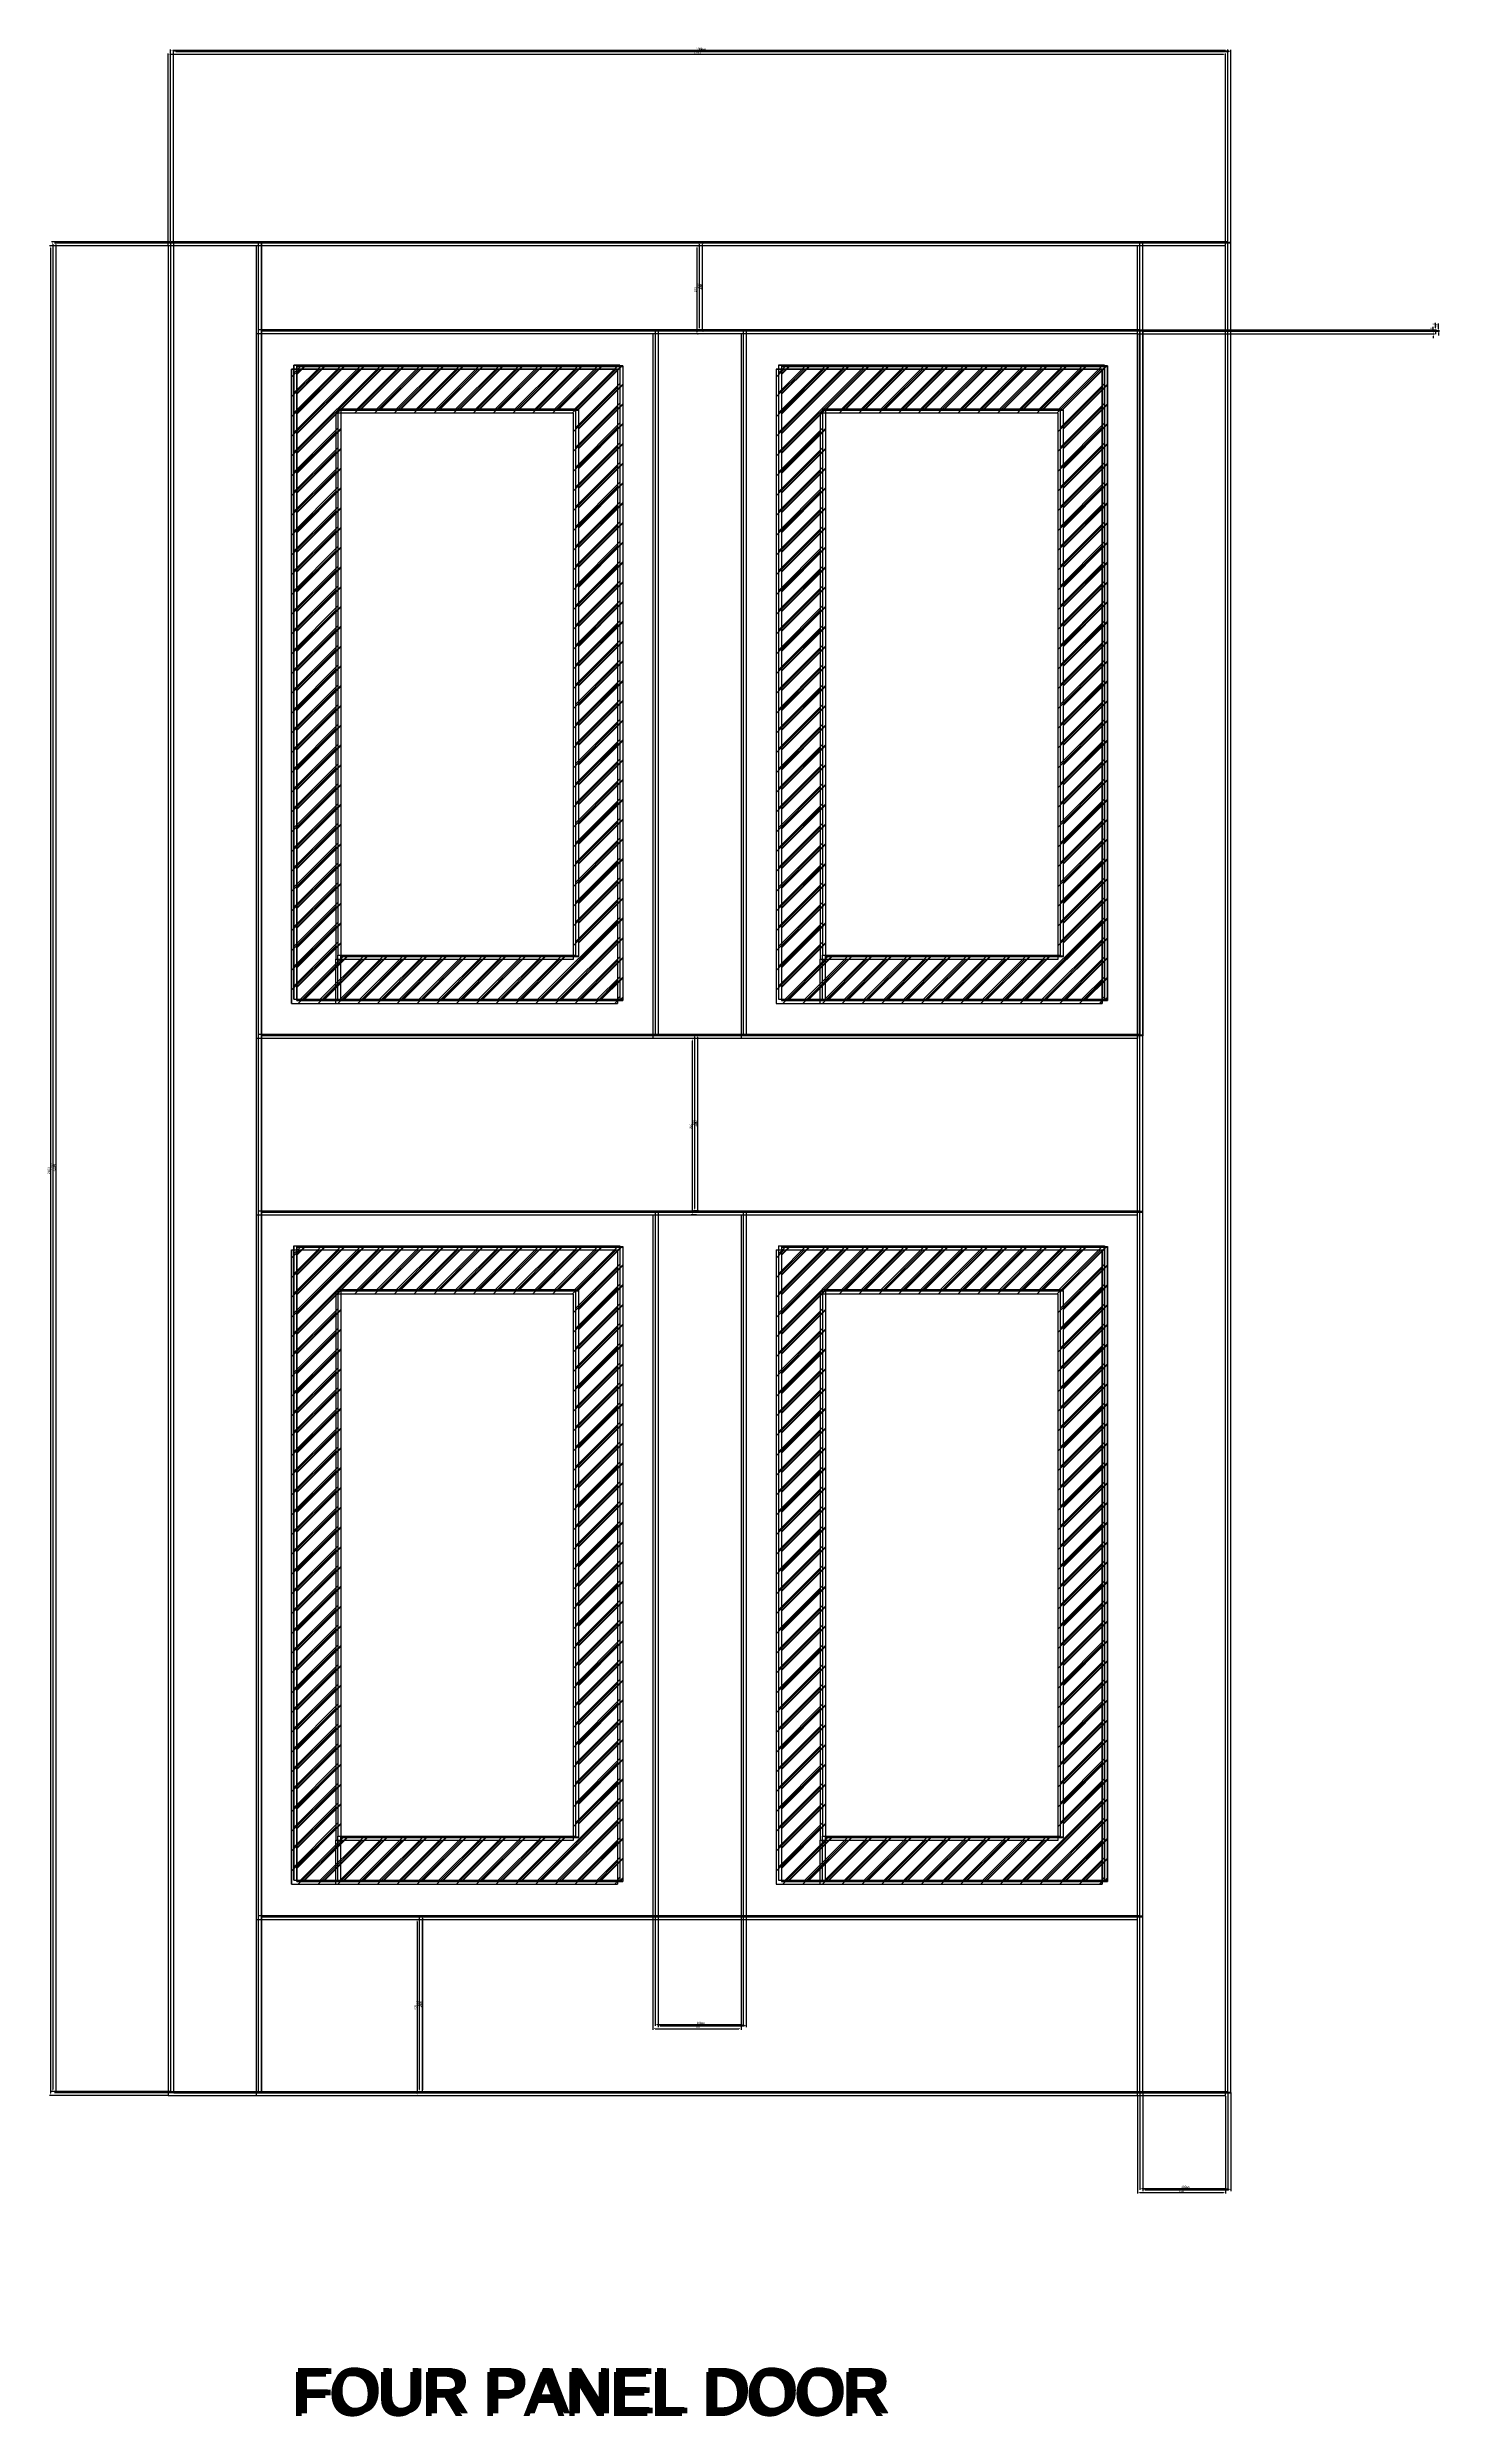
# Model space of a CAD drawing. Header units: metres. Extents: x 0 to 2377, y 0 to 2754.
# Drawn here: x 797 to 2377, y 64 to 2754 of the extents above; entities that cross this region are included whole.
import ezdxf

# ---------------------------------------------------------------- set-up
doc = ezdxf.new("R2010")
doc.units = ezdxf.units.M
doc.styles.get("Standard").update_dxf_attribs({"font": 'arial.ttf'})
doc.dimstyles.new('ISO-25', dxfattribs={"dimtxt": 2.5, "dimasz": 2.5, "dimexe": 1.25, "dimexo": 0.625, "dimtad": 1, "dimtxsty": 'Standard', "dimcen": 2.5, "dimadec": 0, "dimazin": 0, "dimtfac": 1, "dimtmove": 0, "dimatfit": 3, "dimfxl": 1, "dimarcsym": 0})

# ---------------------------------------------------------------- blocks, each defined once
blk = doc.blocks.new('*D21')
at = {"color": 0, "lineweight": -2, "transparency": 16777216}
for p, q in [((934.1, 2529.5), (934.1, 2747.3)), ((2131.6, 2746), (936.6, 2746)), ((2134.1, 2529.5), (2134.1, 2747.3))]:
    blk.add_line(p, q, dxfattribs=at)
at = {"color": 0, "transparency": 16777216}
for points in [[(936.6, 2746.4), (936.6, 2745.6), (934.1, 2746)], [(2131.6, 2746.4), (2131.6, 2745.6), (2134.1, 2746)]]:
    blk.add_solid(points, dxfattribs=at)
at = {"layer": 'Defpoints', "color": 0, "transparency": 16777216}
for p in [(934.1, 2746), (934.1, 2528.9), (2134.1, 2528.9)]:
    blk.add_point(p, dxfattribs=at)
at = {"color": 0, "transparency": 16777216, "insert": (1534.1, 2747.9), "char_height": 2.5, "attachment_point": 5}
blk.add_mtext('1200', dxfattribs=at)
blk = doc.blocks.new('*D22')
at = {"color": 0, "lineweight": -2, "transparency": 16777216}
for p, q in [((933.5, 2528.9), (799.1, 2528.9)), ((800.4, 2526.4), (800.4, 431.4)), ((933.5, 428.9), (799.1, 428.9))]:
    blk.add_line(p, q, dxfattribs=at)
at = {"color": 0, "transparency": 16777216}
for points in [[(800, 2526.4), (800.8, 2526.4), (800.4, 2528.9)], [(800, 431.4), (800.8, 431.4), (800.4, 428.9)]]:
    blk.add_solid(points, dxfattribs=at)
at = {"layer": 'Defpoints', "color": 0, "transparency": 16777216}
for p in [(934.1, 2528.9), (800.4, 428.9), (934.1, 428.9)]:
    blk.add_point(p, dxfattribs=at)
at = {"color": 0, "transparency": 16777216, "insert": (798.5, 1478.9), "char_height": 2.5, "attachment_point": 5, "rotation": 90}
blk.add_mtext('2100', dxfattribs=at)
blk = doc.blocks.new('*D23')
at = {"color": 0, "lineweight": -2, "transparency": 16777216}
for p, q in [((2034.1, 428.2), (2034.1, 317.5)), ((2134.1, 428.2), (2134.1, 317.5)), ((2036.6, 318.7), (2131.6, 318.7))]:
    blk.add_line(p, q, dxfattribs=at)
at = {"color": 0, "transparency": 16777216}
for points in [[(2036.6, 319.1), (2036.6, 318.3), (2034.1, 318.7)], [(2131.6, 319.1), (2131.6, 318.3), (2134.1, 318.7)]]:
    blk.add_solid(points, dxfattribs=at)
at = {"layer": 'Defpoints', "color": 0, "transparency": 16777216}
for p in [(2034.1, 428.9), (2134.1, 428.9), (2134.1, 318.7)]:
    blk.add_point(p, dxfattribs=at)
at = {"color": 0, "transparency": 16777216, "insert": (2084.1, 320.6), "char_height": 2.5, "attachment_point": 5}
blk.add_mtext('100', dxfattribs=at)
blk = doc.blocks.new('*D24')
at = {"color": 0, "lineweight": -2, "transparency": 16777216}
for p, q in [((2034.7, 2428.9), (2371, 2428.9)), ((2034.7, 2428.9), (2371, 2428.9)), ((2369.7, 2431.4), (2369.7, 2436.7)), ((2369.7, 2426.4), (2369.7, 2423.9))]:
    blk.add_line(p, q, dxfattribs=at)
at = {"color": 0, "transparency": 16777216}
for points in [[(2369.3, 2431.4), (2370.1, 2431.4), (2369.7, 2428.9)], [(2369.3, 2426.4), (2370.1, 2426.4), (2369.7, 2428.9)]]:
    blk.add_solid(points, dxfattribs=at)
at = {"layer": 'Defpoints', "color": 0, "transparency": 16777216}
for p in [(2034.1, 2428.9), (2034.1, 2428.9), (2369.7, 2428.9)]:
    blk.add_point(p, dxfattribs=at)
at = {"color": 0, "transparency": 16777216, "insert": (2367.8, 2435.3), "char_height": 2.5, "attachment_point": 5, "rotation": 90}
blk.add_mtext('0', dxfattribs=at)
blk = doc.blocks.new('*D25')
at = {"color": 0, "lineweight": -2, "transparency": 16777216}
for p, q in [((1533.5, 1628.9), (1527.5, 1628.9)), ((1528.8, 1626.4), (1528.8, 1431.4)), ((1533.5, 1428.9), (1527.5, 1428.9))]:
    blk.add_line(p, q, dxfattribs=at)
at = {"color": 0, "transparency": 16777216}
for points in [[(1528.4, 1626.4), (1529.2, 1626.4), (1528.8, 1628.9)], [(1528.4, 1431.4), (1529.2, 1431.4), (1528.8, 1428.9)]]:
    blk.add_solid(points, dxfattribs=at)
at = {"layer": 'Defpoints', "color": 0, "transparency": 16777216}
for p in [(1534.1, 1628.9), (1528.8, 1428.9), (1534.1, 1428.9)]:
    blk.add_point(p, dxfattribs=at)
at = {"color": 0, "transparency": 16777216, "insert": (1526.9, 1528.9), "char_height": 2.5, "attachment_point": 5, "rotation": 90}
blk.add_mtext('200', dxfattribs=at)
blk = doc.blocks.new('*D26')
at = {"color": 0, "lineweight": -2, "transparency": 16777216}
for p, q in [((1534.7, 2528.9), (1535.3, 2528.9)), ((1534.1, 2526.4), (1534.1, 2431.4)), ((1534.7, 2428.9), (1535.3, 2428.9))]:
    blk.add_line(p, q, dxfattribs=at)
at = {"color": 0, "transparency": 16777216}
for points in [[(1533.7, 2526.4), (1534.5, 2526.4), (1534.1, 2528.9)], [(1533.7, 2431.4), (1534.5, 2431.4), (1534.1, 2428.9)]]:
    blk.add_solid(points, dxfattribs=at)
at = {"layer": 'Defpoints', "color": 0, "transparency": 16777216}
for p in [(1534.1, 2528.9), (1534.1, 2428.9), (1534.1, 2428.9)]:
    blk.add_point(p, dxfattribs=at)
at = {"color": 0, "transparency": 16777216, "insert": (1532.2, 2478.9), "char_height": 2.5, "attachment_point": 5, "rotation": 90}
blk.add_mtext('100', dxfattribs=at)
blk = doc.blocks.new('*D27')
at = {"color": 0, "lineweight": -2, "transparency": 16777216}
for p, q in [((1034.7, 628.9), (1217.6, 628.9)), ((1216.4, 626.4), (1216.4, 431.4)), ((1034.7, 428.9), (1217.6, 428.9))]:
    blk.add_line(p, q, dxfattribs=at)
at = {"color": 0, "transparency": 16777216}
for points in [[(1216, 626.4), (1216.8, 626.4), (1216.4, 628.9)], [(1216, 431.4), (1216.8, 431.4), (1216.4, 428.9)]]:
    blk.add_solid(points, dxfattribs=at)
at = {"layer": 'Defpoints', "color": 0, "transparency": 16777216}
for p in [(1034.1, 628.9), (1034.1, 428.9), (1216.4, 428.9)]:
    blk.add_point(p, dxfattribs=at)
at = {"color": 0, "transparency": 16777216, "insert": (1214.5, 528.9), "char_height": 2.5, "attachment_point": 5, "rotation": 90}
blk.add_mtext('200', dxfattribs=at)
blk = doc.blocks.new('*D28')
at = {"color": 0, "lineweight": -2, "transparency": 16777216}
for p, q in [((1484.1, 628.2), (1484.1, 503.6)), ((1584.1, 628.2), (1584.1, 503.6)), ((1486.6, 504.8), (1581.6, 504.8))]:
    blk.add_line(p, q, dxfattribs=at)
at = {"color": 0, "transparency": 16777216}
for points in [[(1486.6, 505.2), (1486.6, 504.4), (1484.1, 504.8)], [(1581.6, 505.2), (1581.6, 504.4), (1584.1, 504.8)]]:
    blk.add_solid(points, dxfattribs=at)
at = {"layer": 'Defpoints', "color": 0, "transparency": 16777216}
for p in [(1484.1, 628.9), (1584.1, 628.9), (1584.1, 504.8)]:
    blk.add_point(p, dxfattribs=at)
at = {"color": 0, "transparency": 16777216, "insert": (1534.1, 506.7), "char_height": 2.5, "attachment_point": 5}
blk.add_mtext('100', dxfattribs=at)
blk = doc.blocks.new('*D32')
at = {"color": 0, "lineweight": -2, "transparency": 16777216}
for p, q in [((940.1, 2533.4), (940.1, 2751.2)), ((2137.6, 2750), (942.6, 2750)), ((2140.1, 2533.4), (2140.1, 2751.2))]:
    blk.add_line(p, q, dxfattribs=at)
at = {"color": 0, "transparency": 16777216}
for points in [[(942.6, 2750.4), (942.6, 2749.5), (940.1, 2750)], [(2137.6, 2750.4), (2137.6, 2749.5), (2140.1, 2750)]]:
    blk.add_solid(points, dxfattribs=at)
at = {"layer": 'Defpoints', "color": 0, "transparency": 16777216}
for p in [(940.1, 2750), (940.1, 2532.8), (2140.1, 2532.8)]:
    blk.add_point(p, dxfattribs=at)
at = {"color": 0, "transparency": 16777216, "insert": (1540.1, 2751.9), "char_height": 2.5, "attachment_point": 5}
blk.add_mtext('1200', dxfattribs=at)
blk = doc.blocks.new('*D33')
at = {"color": 0, "lineweight": -2, "transparency": 16777216}
for p, q in [((939.4, 2532.8), (805.1, 2532.8)), ((806.4, 2530.3), (806.4, 435.3)), ((939.4, 432.8), (805.1, 432.8))]:
    blk.add_line(p, q, dxfattribs=at)
at = {"color": 0, "transparency": 16777216}
for points in [[(806, 2530.3), (806.8, 2530.3), (806.4, 2532.8)], [(806, 435.3), (806.8, 435.3), (806.4, 432.8)]]:
    blk.add_solid(points, dxfattribs=at)
at = {"layer": 'Defpoints', "color": 0, "transparency": 16777216}
for p in [(940.1, 2532.8), (806.4, 432.8), (940.1, 432.8)]:
    blk.add_point(p, dxfattribs=at)
at = {"color": 0, "transparency": 16777216, "insert": (804.5, 1482.8), "char_height": 2.5, "attachment_point": 5, "rotation": 90}
blk.add_mtext('2100', dxfattribs=at)
blk = doc.blocks.new('*D34')
at = {"color": 0, "lineweight": -2, "transparency": 16777216}
for p, q in [((2040.1, 432.2), (2040.1, 321.4)), ((2140.1, 432.2), (2140.1, 321.4)), ((2042.6, 322.6), (2137.6, 322.6))]:
    blk.add_line(p, q, dxfattribs=at)
at = {"color": 0, "transparency": 16777216}
for points in [[(2042.6, 323.1), (2042.6, 322.2), (2040.1, 322.6)], [(2137.6, 323.1), (2137.6, 322.2), (2140.1, 322.6)]]:
    blk.add_solid(points, dxfattribs=at)
at = {"layer": 'Defpoints', "color": 0, "transparency": 16777216}
for p in [(2040.1, 432.8), (2140.1, 432.8), (2140.1, 322.6)]:
    blk.add_point(p, dxfattribs=at)
at = {"color": 0, "transparency": 16777216, "insert": (2090.1, 324.5), "char_height": 2.5, "attachment_point": 5}
blk.add_mtext('100', dxfattribs=at)
blk = doc.blocks.new('*D35')
at = {"color": 0, "lineweight": -2, "transparency": 16777216}
for p, q in [((2040.7, 2432.8), (2377, 2432.8)), ((2040.7, 2432.8), (2377, 2432.8)), ((2375.7, 2435.3), (2375.7, 2440.7)), ((2375.7, 2430.3), (2375.7, 2427.8))]:
    blk.add_line(p, q, dxfattribs=at)
at = {"color": 0, "transparency": 16777216}
for points in [[(2375.3, 2435.3), (2376.1, 2435.3), (2375.7, 2432.8)], [(2375.3, 2430.3), (2376.1, 2430.3), (2375.7, 2432.8)]]:
    blk.add_solid(points, dxfattribs=at)
at = {"layer": 'Defpoints', "color": 0, "transparency": 16777216}
for p in [(2040.1, 2432.8), (2040.1, 2432.8), (2375.7, 2432.8)]:
    blk.add_point(p, dxfattribs=at)
at = {"color": 0, "transparency": 16777216, "insert": (2373.8, 2439.2), "char_height": 2.5, "attachment_point": 5, "rotation": 90}
blk.add_mtext('0', dxfattribs=at)
blk = doc.blocks.new('*D36')
at = {"color": 0, "lineweight": -2, "transparency": 16777216}
for p, q in [((1539.4, 1632.8), (1533.5, 1632.8)), ((1534.8, 1630.3), (1534.8, 1435.3)), ((1539.4, 1432.8), (1533.5, 1432.8))]:
    blk.add_line(p, q, dxfattribs=at)
at = {"color": 0, "transparency": 16777216}
for points in [[(1534.3, 1630.3), (1535.2, 1630.3), (1534.8, 1632.8)], [(1534.3, 1435.3), (1535.2, 1435.3), (1534.8, 1432.8)]]:
    blk.add_solid(points, dxfattribs=at)
at = {"layer": 'Defpoints', "color": 0, "transparency": 16777216}
for p in [(1540.1, 1632.8), (1534.8, 1432.8), (1540.1, 1432.8)]:
    blk.add_point(p, dxfattribs=at)
at = {"color": 0, "transparency": 16777216, "insert": (1532.9, 1532.8), "char_height": 2.5, "attachment_point": 5, "rotation": 90}
blk.add_mtext('200', dxfattribs=at)
blk = doc.blocks.new('*D37')
at = {"color": 0, "lineweight": -2, "transparency": 16777216}
for p, q in [((1540.1, 2530.3), (1540.1, 2435.3)), ((1540.7, 2532.8), (1541.3, 2532.8)), ((1540.7, 2432.8), (1541.3, 2432.8))]:
    blk.add_line(p, q, dxfattribs=at)
at = {"color": 0, "transparency": 16777216}
for points in [[(1539.7, 2530.3), (1540.5, 2530.3), (1540.1, 2532.8)], [(1539.7, 2435.3), (1540.5, 2435.3), (1540.1, 2432.8)]]:
    blk.add_solid(points, dxfattribs=at)
at = {"layer": 'Defpoints', "color": 0, "transparency": 16777216}
for p in [(1540.1, 2532.8), (1540.1, 2432.8), (1540.1, 2432.8)]:
    blk.add_point(p, dxfattribs=at)
at = {"color": 0, "transparency": 16777216, "insert": (1538.2, 2482.8), "char_height": 2.5, "attachment_point": 5, "rotation": 90}
blk.add_mtext('100', dxfattribs=at)
blk = doc.blocks.new('*D38')
at = {"color": 0, "lineweight": -2, "transparency": 16777216}
for p, q in [((1040.7, 632.8), (1223.6, 632.8)), ((1222.4, 630.3), (1222.4, 435.3)), ((1040.7, 432.8), (1223.6, 432.8))]:
    blk.add_line(p, q, dxfattribs=at)
at = {"color": 0, "transparency": 16777216}
for points in [[(1222, 630.3), (1222.8, 630.3), (1222.4, 632.8)], [(1222, 435.3), (1222.8, 435.3), (1222.4, 432.8)]]:
    blk.add_solid(points, dxfattribs=at)
at = {"layer": 'Defpoints', "color": 0, "transparency": 16777216}
for p in [(1040.1, 632.8), (1040.1, 432.8), (1222.4, 432.8)]:
    blk.add_point(p, dxfattribs=at)
at = {"color": 0, "transparency": 16777216, "insert": (1220.5, 532.8), "char_height": 2.5, "attachment_point": 5, "rotation": 90}
blk.add_mtext('200', dxfattribs=at)
blk = doc.blocks.new('*D39')
at = {"color": 0, "lineweight": -2, "transparency": 16777216}
for p, q in [((1490.1, 632.2), (1490.1, 507.5)), ((1590.1, 632.2), (1590.1, 507.5)), ((1492.6, 508.7), (1587.6, 508.7))]:
    blk.add_line(p, q, dxfattribs=at)
at = {"color": 0, "transparency": 16777216}
for points in [[(1492.6, 509.2), (1492.6, 508.3), (1490.1, 508.7)], [(1587.6, 509.2), (1587.6, 508.3), (1590.1, 508.7)]]:
    blk.add_solid(points, dxfattribs=at)
at = {"layer": 'Defpoints', "color": 0, "transparency": 16777216}
for p in [(1490.1, 632.8), (1590.1, 632.8), (1590.1, 508.7)]:
    blk.add_point(p, dxfattribs=at)
at = {"color": 0, "transparency": 16777216, "insert": (1540.1, 510.6), "char_height": 2.5, "attachment_point": 5}
blk.add_mtext('100', dxfattribs=at)
blk = doc.blocks.new('*D43')
at = {"color": 0, "lineweight": -2, "transparency": 16777216}
for p, q in [((940, 2532.5), (940, 2750.3)), ((2137.5, 2749.1), (942.5, 2749.1)), ((2140, 2532.5), (2140, 2750.3))]:
    blk.add_line(p, q, dxfattribs=at)
at = {"color": 0, "transparency": 16777216}
for points in [[(942.5, 2749.5), (942.5, 2748.7), (940, 2749.1)], [(2137.5, 2749.5), (2137.5, 2748.7), (2140, 2749.1)]]:
    blk.add_solid(points, dxfattribs=at)
at = {"layer": 'Defpoints', "color": 0, "transparency": 16777216}
for p in [(940, 2749.1), (940, 2531.9), (2140, 2531.9)]:
    blk.add_point(p, dxfattribs=at)
at = {"color": 0, "transparency": 16777216, "insert": (1540, 2751), "char_height": 2.5, "attachment_point": 5}
blk.add_mtext('1200', dxfattribs=at)
blk = doc.blocks.new('*D44')
at = {"color": 0, "lineweight": -2, "transparency": 16777216}
for p, q in [((939.4, 2531.9), (805.1, 2531.9)), ((806.3, 2529.4), (806.3, 434.4)), ((939.4, 431.9), (805.1, 431.9))]:
    blk.add_line(p, q, dxfattribs=at)
at = {"color": 0, "transparency": 16777216}
for points in [[(805.9, 2529.4), (806.8, 2529.4), (806.3, 2531.9)], [(805.9, 434.4), (806.8, 434.4), (806.3, 431.9)]]:
    blk.add_solid(points, dxfattribs=at)
at = {"layer": 'Defpoints', "color": 0, "transparency": 16777216}
for p in [(940, 2531.9), (806.3, 431.9), (940, 431.9)]:
    blk.add_point(p, dxfattribs=at)
at = {"color": 0, "transparency": 16777216, "insert": (804.4, 1481.9), "char_height": 2.5, "attachment_point": 5, "rotation": 90}
blk.add_mtext('2100', dxfattribs=at)
blk = doc.blocks.new('*D45')
at = {"color": 0, "lineweight": -2, "transparency": 16777216}
for p, q in [((2040, 431.3), (2040, 320.5)), ((2140, 431.3), (2140, 320.5)), ((2042.5, 321.8), (2137.5, 321.8))]:
    blk.add_line(p, q, dxfattribs=at)
at = {"color": 0, "transparency": 16777216}
for points in [[(2042.5, 322.2), (2042.5, 321.4), (2040, 321.8)], [(2137.5, 322.2), (2137.5, 321.4), (2140, 321.8)]]:
    blk.add_solid(points, dxfattribs=at)
at = {"layer": 'Defpoints', "color": 0, "transparency": 16777216}
for p in [(2040, 431.9), (2140, 431.9), (2140, 321.8)]:
    blk.add_point(p, dxfattribs=at)
at = {"color": 0, "transparency": 16777216, "insert": (2090, 323.7), "char_height": 2.5, "attachment_point": 5}
blk.add_mtext('100', dxfattribs=at)
blk = doc.blocks.new('*D46')
at = {"color": 0, "lineweight": -2, "transparency": 16777216}
for p, q in [((2040.7, 2431.9), (2376.9, 2431.9)), ((2040.7, 2431.9), (2376.9, 2431.9)), ((2375.7, 2434.4), (2375.7, 2439.8)), ((2375.7, 2429.4), (2375.7, 2426.9))]:
    blk.add_line(p, q, dxfattribs=at)
at = {"color": 0, "transparency": 16777216}
for points in [[(2375.3, 2434.4), (2376.1, 2434.4), (2375.7, 2431.9)], [(2375.3, 2429.4), (2376.1, 2429.4), (2375.7, 2431.9)]]:
    blk.add_solid(points, dxfattribs=at)
at = {"layer": 'Defpoints', "color": 0, "transparency": 16777216}
for p in [(2040, 2431.9), (2040, 2431.9), (2375.7, 2431.9)]:
    blk.add_point(p, dxfattribs=at)
at = {"color": 0, "transparency": 16777216, "insert": (2373.8, 2438.4), "char_height": 2.5, "attachment_point": 5, "rotation": 90}
blk.add_mtext('0', dxfattribs=at)
blk = doc.blocks.new('*D47')
at = {"color": 0, "lineweight": -2, "transparency": 16777216}
for p, q in [((1539.4, 1631.9), (1533.5, 1631.9)), ((1534.7, 1629.4), (1534.7, 1434.4)), ((1539.4, 1431.9), (1533.5, 1431.9))]:
    blk.add_line(p, q, dxfattribs=at)
at = {"color": 0, "transparency": 16777216}
for points in [[(1534.3, 1629.4), (1535.1, 1629.4), (1534.7, 1631.9)], [(1534.3, 1434.4), (1535.1, 1434.4), (1534.7, 1431.9)]]:
    blk.add_solid(points, dxfattribs=at)
at = {"layer": 'Defpoints', "color": 0, "transparency": 16777216}
for p in [(1540, 1631.9), (1534.7, 1431.9), (1540, 1431.9)]:
    blk.add_point(p, dxfattribs=at)
at = {"color": 0, "transparency": 16777216, "insert": (1532.8, 1531.9), "char_height": 2.5, "attachment_point": 5, "rotation": 90}
blk.add_mtext('200', dxfattribs=at)
blk = doc.blocks.new('*D48')
at = {"color": 0, "lineweight": -2, "transparency": 16777216}
for p, q in [((1540, 2529.4), (1540, 2434.4)), ((1540.7, 2531.9), (1541.3, 2531.9)), ((1540.7, 2431.9), (1541.3, 2431.9))]:
    blk.add_line(p, q, dxfattribs=at)
at = {"color": 0, "transparency": 16777216}
for points in [[(1539.6, 2529.4), (1540.5, 2529.4), (1540, 2531.9)], [(1539.6, 2434.4), (1540.5, 2434.4), (1540, 2431.9)]]:
    blk.add_solid(points, dxfattribs=at)
at = {"layer": 'Defpoints', "color": 0, "transparency": 16777216}
for p in [(1540, 2531.9), (1540, 2431.9), (1540, 2431.9)]:
    blk.add_point(p, dxfattribs=at)
at = {"color": 0, "transparency": 16777216, "insert": (1538.1, 2481.9), "char_height": 2.5, "attachment_point": 5, "rotation": 90}
blk.add_mtext('100', dxfattribs=at)
blk = doc.blocks.new('*D49')
at = {"color": 0, "lineweight": -2, "transparency": 16777216}
for p, q in [((1040.7, 631.9), (1223.6, 631.9)), ((1222.3, 629.4), (1222.3, 434.4)), ((1040.7, 431.9), (1223.6, 431.9))]:
    blk.add_line(p, q, dxfattribs=at)
at = {"color": 0, "transparency": 16777216}
for points in [[(1221.9, 629.4), (1222.8, 629.4), (1222.3, 631.9)], [(1221.9, 434.4), (1222.8, 434.4), (1222.3, 431.9)]]:
    blk.add_solid(points, dxfattribs=at)
at = {"layer": 'Defpoints', "color": 0, "transparency": 16777216}
for p in [(1040, 631.9), (1040, 431.9), (1222.3, 431.9)]:
    blk.add_point(p, dxfattribs=at)
at = {"color": 0, "transparency": 16777216, "insert": (1220.4, 531.9), "char_height": 2.5, "attachment_point": 5, "rotation": 90}
blk.add_mtext('200', dxfattribs=at)
blk = doc.blocks.new('*D50')
at = {"color": 0, "lineweight": -2, "transparency": 16777216}
for p, q in [((1490, 631.3), (1490, 506.6)), ((1590, 631.3), (1590, 506.6)), ((1492.5, 507.9), (1587.5, 507.9))]:
    blk.add_line(p, q, dxfattribs=at)
at = {"color": 0, "transparency": 16777216}
for points in [[(1492.5, 508.3), (1492.5, 507.5), (1490, 507.9)], [(1587.5, 508.3), (1587.5, 507.5), (1590, 507.9)]]:
    blk.add_solid(points, dxfattribs=at)
at = {"layer": 'Defpoints', "color": 0, "transparency": 16777216}
for p in [(1490, 631.9), (1590, 631.9), (1590, 507.9)]:
    blk.add_point(p, dxfattribs=at)
at = {"color": 0, "transparency": 16777216, "insert": (1540, 509.8), "char_height": 2.5, "attachment_point": 5}
blk.add_mtext('100', dxfattribs=at)
blk = doc.blocks.new('*D51')
at = {"color": 0, "lineweight": -2, "transparency": 16777216}
for p, q in [((936.6, 2534.1), (936.6, 2751.9)), ((2134.1, 2750.6), (939.1, 2750.6)), ((2136.6, 2534.1), (2136.6, 2751.9))]:
    blk.add_line(p, q, dxfattribs=at)
at = {"color": 0, "transparency": 16777216}
for points in [[(939.1, 2751), (939.1, 2750.2), (936.6, 2750.6)], [(2134.1, 2751), (2134.1, 2750.2), (2136.6, 2750.6)]]:
    blk.add_solid(points, dxfattribs=at)
at = {"layer": 'Defpoints', "color": 0, "transparency": 16777216}
for p in [(936.6, 2750.6), (936.6, 2533.4), (2136.6, 2533.4)]:
    blk.add_point(p, dxfattribs=at)
at = {"color": 0, "transparency": 16777216, "insert": (1536.6, 2752.5), "char_height": 2.5, "attachment_point": 5}
blk.add_mtext('1200', dxfattribs=at)
blk = doc.blocks.new('*D52')
at = {"color": 0, "lineweight": -2, "transparency": 16777216}
for p, q in [((935.9, 2533.4), (801.6, 2533.4)), ((802.9, 2530.9), (802.9, 435.9)), ((935.9, 433.4), (801.6, 433.4))]:
    blk.add_line(p, q, dxfattribs=at)
at = {"color": 0, "transparency": 16777216}
for points in [[(802.5, 2530.9), (803.3, 2530.9), (802.9, 2533.4)], [(802.5, 435.9), (803.3, 435.9), (802.9, 433.4)]]:
    blk.add_solid(points, dxfattribs=at)
at = {"layer": 'Defpoints', "color": 0, "transparency": 16777216}
for p in [(936.6, 2533.4), (802.9, 433.4), (936.6, 433.4)]:
    blk.add_point(p, dxfattribs=at)
at = {"color": 0, "transparency": 16777216, "insert": (801, 1483.4), "char_height": 2.5, "attachment_point": 5, "rotation": 90}
blk.add_mtext('2100', dxfattribs=at)
blk = doc.blocks.new('*D53')
at = {"color": 0, "lineweight": -2, "transparency": 16777216}
for p, q in [((2036.6, 432.8), (2036.6, 322)), ((2136.6, 432.8), (2136.6, 322)), ((2039.1, 323.3), (2134.1, 323.3))]:
    blk.add_line(p, q, dxfattribs=at)
at = {"color": 0, "transparency": 16777216}
for points in [[(2039.1, 323.7), (2039.1, 322.9), (2036.6, 323.3)], [(2134.1, 323.7), (2134.1, 322.9), (2136.6, 323.3)]]:
    blk.add_solid(points, dxfattribs=at)
at = {"layer": 'Defpoints', "color": 0, "transparency": 16777216}
for p in [(2036.6, 433.4), (2136.6, 433.4), (2136.6, 323.3)]:
    blk.add_point(p, dxfattribs=at)
at = {"color": 0, "transparency": 16777216, "insert": (2086.6, 325.2), "char_height": 2.5, "attachment_point": 5}
blk.add_mtext('100', dxfattribs=at)
blk = doc.blocks.new('*D54')
at = {"color": 0, "lineweight": -2, "transparency": 16777216}
for p, q in [((2037.2, 2433.4), (2373.5, 2433.4)), ((2037.2, 2433.4), (2373.5, 2433.4)), ((2372.2, 2435.9), (2372.2, 2441.3)), ((2372.2, 2430.9), (2372.2, 2428.4))]:
    blk.add_line(p, q, dxfattribs=at)
at = {"color": 0, "transparency": 16777216}
for points in [[(2371.8, 2435.9), (2372.6, 2435.9), (2372.2, 2433.4)], [(2371.8, 2430.9), (2372.6, 2430.9), (2372.2, 2433.4)]]:
    blk.add_solid(points, dxfattribs=at)
at = {"layer": 'Defpoints', "color": 0, "transparency": 16777216}
for p in [(2036.6, 2433.4), (2036.6, 2433.4), (2372.2, 2433.4)]:
    blk.add_point(p, dxfattribs=at)
at = {"color": 0, "transparency": 16777216, "insert": (2370.3, 2439.9), "char_height": 2.5, "attachment_point": 5, "rotation": 90}
blk.add_mtext('0', dxfattribs=at)
blk = doc.blocks.new('*D55')
at = {"color": 0, "lineweight": -2, "transparency": 16777216}
for p, q in [((1535.9, 1633.4), (1530, 1633.4)), ((1531.3, 1630.9), (1531.3, 1435.9)), ((1535.9, 1433.4), (1530, 1433.4))]:
    blk.add_line(p, q, dxfattribs=at)
at = {"color": 0, "transparency": 16777216}
for points in [[(1530.8, 1630.9), (1531.7, 1630.9), (1531.3, 1633.4)], [(1530.8, 1435.9), (1531.7, 1435.9), (1531.3, 1433.4)]]:
    blk.add_solid(points, dxfattribs=at)
at = {"layer": 'Defpoints', "color": 0, "transparency": 16777216}
for p in [(1536.6, 1633.4), (1531.3, 1433.4), (1536.6, 1433.4)]:
    blk.add_point(p, dxfattribs=at)
at = {"color": 0, "transparency": 16777216, "insert": (1529.4, 1533.4), "char_height": 2.5, "attachment_point": 5, "rotation": 90}
blk.add_mtext('200', dxfattribs=at)
blk = doc.blocks.new('*D56')
at = {"color": 0, "lineweight": -2, "transparency": 16777216}
for p, q in [((1536.6, 2530.9), (1536.6, 2435.9)), ((1537.2, 2533.4), (1537.8, 2533.4)), ((1537.2, 2433.4), (1537.8, 2433.4))]:
    blk.add_line(p, q, dxfattribs=at)
at = {"color": 0, "transparency": 16777216}
for points in [[(1536.1, 2530.9), (1537, 2530.9), (1536.6, 2533.4)], [(1536.1, 2435.9), (1537, 2435.9), (1536.6, 2433.4)]]:
    blk.add_solid(points, dxfattribs=at)
at = {"layer": 'Defpoints', "color": 0, "transparency": 16777216}
for p in [(1536.6, 2533.4), (1536.6, 2433.4), (1536.6, 2433.4)]:
    blk.add_point(p, dxfattribs=at)
at = {"color": 0, "transparency": 16777216, "insert": (1534.7, 2483.4), "char_height": 2.5, "attachment_point": 5, "rotation": 90}
blk.add_mtext('100', dxfattribs=at)
blk = doc.blocks.new('*D57')
at = {"color": 0, "lineweight": -2, "transparency": 16777216}
for p, q in [((1037.2, 633.4), (1220.1, 633.4)), ((1218.9, 630.9), (1218.9, 435.9)), ((1037.2, 433.4), (1220.1, 433.4))]:
    blk.add_line(p, q, dxfattribs=at)
at = {"color": 0, "transparency": 16777216}
for points in [[(1218.5, 630.9), (1219.3, 630.9), (1218.9, 633.4)], [(1218.5, 435.9), (1219.3, 435.9), (1218.9, 433.4)]]:
    blk.add_solid(points, dxfattribs=at)
at = {"layer": 'Defpoints', "color": 0, "transparency": 16777216}
for p in [(1036.6, 633.4), (1036.6, 433.4), (1218.9, 433.4)]:
    blk.add_point(p, dxfattribs=at)
at = {"color": 0, "transparency": 16777216, "insert": (1217, 533.4), "char_height": 2.5, "attachment_point": 5, "rotation": 90}
blk.add_mtext('200', dxfattribs=at)
blk = doc.blocks.new('*D58')
at = {"color": 0, "lineweight": -2, "transparency": 16777216}
for p, q in [((1486.6, 632.8), (1486.6, 508.1)), ((1586.6, 632.8), (1586.6, 508.1)), ((1489.1, 509.4), (1584.1, 509.4))]:
    blk.add_line(p, q, dxfattribs=at)
at = {"color": 0, "transparency": 16777216}
for points in [[(1489.1, 509.8), (1489.1, 509), (1486.6, 509.4)], [(1584.1, 509.8), (1584.1, 509), (1586.6, 509.4)]]:
    blk.add_solid(points, dxfattribs=at)
at = {"layer": 'Defpoints', "color": 0, "transparency": 16777216}
for p in [(1486.6, 633.4), (1586.6, 633.4), (1586.6, 509.4)]:
    blk.add_point(p, dxfattribs=at)
at = {"color": 0, "transparency": 16777216, "insert": (1536.6, 511.3), "char_height": 2.5, "attachment_point": 5}
blk.add_mtext('100', dxfattribs=at)

msp = doc.modelspace()

# ---------------------------------------------------------------- hatches: boundary and pattern name
h = msp.add_hatch()
h.set_pattern_fill('ANSI31', color=256, scale=5)
h.set_pattern_definition([(45, (-101.341, 351.161), (-11.22532, 11.22532), [])])
h.paths.add_polyline_path([(1444.088, 2388.856), (1074.088, 2388.856), (1074.088, 1668.856), (1124.088, 1668.856), (1124.088, 1718.856), (1124.088, 2338.856), (1394.088, 2338.856), (1394.088, 1718.856), (1124.088, 1718.856), (1124.088, 1668.856), (1444.088, 1668.856)])
h = msp.add_hatch()
h.set_pattern_fill('ANSI31', color=256, scale=5)
h.set_pattern_definition([(45, (-98.863, 355.734), (-11.22532, 11.22532), [])])
h.paths.add_polyline_path([(1446.566, 2393.428), (1076.566, 2393.428), (1076.566, 1673.428), (1126.566, 1673.428), (1126.566, 1723.428), (1126.566, 2343.428), (1396.566, 2343.428), (1396.566, 1723.428), (1126.566, 1723.428), (1126.566, 1673.428), (1446.566, 1673.428)])
h = msp.add_hatch()
h.set_pattern_fill('ANSI31', color=256, scale=5)
h.set_pattern_definition([(45, (-95.393, 354.221), (-11.22532, 11.22532), [])])
h.paths.add_polyline_path([(1450.036, 2391.915), (1080.036, 2391.915), (1080.036, 1671.915), (1130.036, 1671.915), (1130.036, 1721.915), (1130.036, 2341.915), (1400.036, 2341.915), (1400.036, 1721.915), (1130.036, 1721.915), (1130.036, 1671.915), (1450.036, 1671.915)])
h = msp.add_hatch()
h.set_pattern_fill('ANSI31', color=256, scale=5)
h.set_pattern_definition([(45, (-95.36, 355.086), (-11.22532, 11.22532), [])])
h.paths.add_polyline_path([(1450.068, 2392.781), (1080.068, 2392.781), (1080.068, 1672.781), (1130.068, 1672.781), (1130.068, 1722.781), (1130.068, 2342.781), (1400.068, 2342.781), (1400.068, 1722.781), (1130.068, 1722.781), (1130.068, 1672.781), (1450.068, 1672.781)])
h = msp.add_hatch()
h.set_pattern_fill('ANSI31', color=256, scale=5)
h.set_pattern_definition([(45, (448.659, 351.161), (-11.22532, 11.22532), [])])
h.paths.add_polyline_path([(1994.088, 2388.856), (1624.088, 2388.856), (1624.088, 1668.856), (1674.088, 1668.856), (1674.088, 1718.856), (1674.088, 2338.856), (1944.088, 2338.856), (1944.088, 1718.856), (1674.088, 1718.856), (1674.088, 1668.856), (1994.088, 1668.856)])
h = msp.add_hatch()
h.set_pattern_fill('ANSI31', color=256, scale=5)
h.set_pattern_definition([(45, (451.137, 355.734), (-11.22532, 11.22532), [])])
h.paths.add_polyline_path([(1996.566, 2393.428), (1626.566, 2393.428), (1626.566, 1673.428), (1676.566, 1673.428), (1676.566, 1723.428), (1676.566, 2343.428), (1946.566, 2343.428), (1946.566, 1723.428), (1676.566, 1723.428), (1676.566, 1673.428), (1996.566, 1673.428)])
h = msp.add_hatch()
h.set_pattern_fill('ANSI31', color=256, scale=5)
h.set_pattern_definition([(45, (454.607, 354.221), (-11.22532, 11.22532), [])])
h.paths.add_polyline_path([(2000.036, 2391.915), (1630.036, 2391.915), (1630.036, 1671.915), (1680.036, 1671.915), (1680.036, 1721.915), (1680.036, 2341.915), (1950.036, 2341.915), (1950.036, 1721.915), (1680.036, 1721.915), (1680.036, 1671.915), (2000.036, 1671.915)])
h = msp.add_hatch()
h.set_pattern_fill('ANSI31', color=256, scale=5)
h.set_pattern_definition([(45, (454.64, 355.086), (-11.22532, 11.22532), [])])
h.paths.add_polyline_path([(2000.068, 2392.781), (1630.068, 2392.781), (1630.068, 1672.781), (1680.068, 1672.781), (1680.068, 1722.781), (1680.068, 2342.781), (1950.068, 2342.781), (1950.068, 1722.781), (1680.068, 1722.781), (1680.068, 1672.781), (2000.068, 1672.781)])
h = msp.add_hatch()
h.set_pattern_fill('ANSI31', color=256, scale=5)
h.set_pattern_definition([(45, (-101.341, -648.839), (-11.22532, 11.22532), [])])
h.paths.add_polyline_path([(1444.088, 1388.856), (1074.088, 1388.856), (1074.088, 668.856), (1124.088, 668.856), (1124.088, 718.856), (1124.088, 1338.856), (1394.088, 1338.856), (1394.088, 718.856), (1124.088, 718.856), (1124.088, 668.856), (1444.088, 668.856)])
h = msp.add_hatch()
h.set_pattern_fill('ANSI31', color=256, scale=5)
h.set_pattern_definition([(45, (-98.863, -644.266), (-11.22532, 11.22532), [])])
h.paths.add_polyline_path([(1446.566, 1393.428), (1076.566, 1393.428), (1076.566, 673.428), (1126.566, 673.428), (1126.566, 723.428), (1126.566, 1343.428), (1396.566, 1343.428), (1396.566, 723.428), (1126.566, 723.428), (1126.566, 673.428), (1446.566, 673.428)])
h = msp.add_hatch()
h.set_pattern_fill('ANSI31', color=256, scale=5)
h.set_pattern_definition([(45, (-95.393, -645.779), (-11.22532, 11.22532), [])])
h.paths.add_polyline_path([(1450.036, 1391.915), (1080.036, 1391.915), (1080.036, 671.915), (1130.036, 671.915), (1130.036, 721.915), (1130.036, 1341.915), (1400.036, 1341.915), (1400.036, 721.915), (1130.036, 721.915), (1130.036, 671.915), (1450.036, 671.915)])
h = msp.add_hatch()
h.set_pattern_fill('ANSI31', color=256, scale=5)
h.set_pattern_definition([(45, (-95.36, -644.914), (-11.22532, 11.22532), [])])
h.paths.add_polyline_path([(1450.068, 1392.781), (1080.068, 1392.781), (1080.068, 672.781), (1130.068, 672.781), (1130.068, 722.781), (1130.068, 1342.781), (1400.068, 1342.781), (1400.068, 722.781), (1130.068, 722.781), (1130.068, 672.781), (1450.068, 672.781)])
h = msp.add_hatch()
h.set_pattern_fill('ANSI31', color=256, scale=5)
h.set_pattern_definition([(45, (448.659, -648.839), (-11.22532, 11.22532), [])])
h.paths.add_polyline_path([(1994.088, 1388.856), (1624.088, 1388.856), (1624.088, 668.856), (1674.088, 668.856), (1674.088, 718.856), (1674.088, 1338.856), (1944.088, 1338.856), (1944.088, 718.856), (1674.088, 718.856), (1674.088, 668.856), (1994.088, 668.856)])
h = msp.add_hatch()
h.set_pattern_fill('ANSI31', color=256, scale=5)
h.set_pattern_definition([(45, (451.137, -644.266), (-11.22532, 11.22532), [])])
h.paths.add_polyline_path([(1996.566, 1393.428), (1626.566, 1393.428), (1626.566, 673.428), (1676.566, 673.428), (1676.566, 723.428), (1676.566, 1343.428), (1946.566, 1343.428), (1946.566, 723.428), (1676.566, 723.428), (1676.566, 673.428), (1996.566, 673.428)])
h = msp.add_hatch()
h.set_pattern_fill('ANSI31', color=256, scale=5)
h.set_pattern_definition([(45, (454.607, -645.779), (-11.22532, 11.22532), [])])
h.paths.add_polyline_path([(2000.036, 1391.915), (1630.036, 1391.915), (1630.036, 671.915), (1680.036, 671.915), (1680.036, 721.915), (1680.036, 1341.915), (1950.036, 1341.915), (1950.036, 721.915), (1680.036, 721.915), (1680.036, 671.915), (2000.036, 671.915)])
h = msp.add_hatch()
h.set_pattern_fill('ANSI31', color=256, scale=5)
h.set_pattern_definition([(45, (454.64, -644.914), (-11.22532, 11.22532), [])])
h.paths.add_polyline_path([(2000.068, 1392.781), (1630.068, 1392.781), (1630.068, 672.781), (1680.068, 672.781), (1680.068, 722.781), (1680.068, 1342.781), (1950.068, 1342.781), (1950.068, 722.781), (1680.068, 722.781), (1680.068, 672.781), (2000.068, 672.781)])

# ---------------------------------------------------------------- linework, layer by layer
for p, q in [((934.088, 2528.856), (934.088, 428.856)), ((2134.088, 2528.856), (934.088, 2528.856)), ((936.566, 2533.428), (936.566, 433.428)), ((2136.566, 2533.428), (936.566, 2533.428)), ((940.036, 2531.915), (940.036, 431.915)), ((2140.036, 2531.915), (940.036, 2531.915)), ((940.068, 2532.781), (940.068, 432.781)), ((2140.068, 2532.781), (940.068, 2532.781)), ((1034.088, 2428.856), (1034.088, 2528.856)), ((1036.566, 2433.428), (1036.566, 2533.428)), ((1040.036, 2431.915), (1040.036, 2531.915)), ((1040.068, 2432.781), (1040.068, 2532.781)), ((2034.088, 428.856), (2034.088, 2528.856)), ((2036.566, 433.428), (2036.566, 2533.428)), ((2040.036, 431.915), (2040.036, 2531.915)), ((2040.068, 432.781), (2040.068, 2532.781)), ((2134.088, 428.856), (2134.088, 2528.856)), ((2136.566, 433.428), (2136.566, 2533.428)), ((2140.036, 431.915), (2140.036, 2531.915)), ((2140.068, 432.781), (2140.068, 2532.781)), ((2034.088, 2428.856), (1034.088, 2428.856)), ((1034.088, 428.856), (1034.088, 2428.856)), ((2036.566, 2433.428), (1036.566, 2433.428)), ((1036.566, 433.428), (1036.566, 2433.428)), ((2040.036, 2431.915), (1040.036, 2431.915)), ((1040.036, 431.915), (1040.036, 2431.915)), ((2040.068, 2432.781), (1040.068, 2432.781)), ((1040.068, 432.781), (1040.068, 2432.781)), ((1484.088, 2428.856), (1484.088, 1628.856)), ((1486.566, 2433.428), (1486.566, 1633.428)), ((1490.036, 2431.915), (1490.036, 1631.915)), ((1490.068, 2432.781), (1490.068, 1632.781)), ((2034.088, 2428.856), (1584.088, 2428.856)), ((1584.088, 2428.856), (1584.088, 1628.856)), ((2036.566, 2433.428), (1586.566, 2433.428)), ((1586.566, 2433.428), (1586.566, 1633.428)), ((2040.036, 2431.915), (1590.036, 2431.915)), ((1590.036, 2431.915), (1590.036, 1631.915)), ((2040.068, 2432.781), (1590.068, 2432.781)), ((1590.068, 2432.781), (1590.068, 1632.781)), ((2034.088, 2428.856), (2034.088, 1628.856)), ((2036.566, 2433.428), (2036.566, 1633.428)), ((2040.036, 2431.915), (2040.036, 1631.915)), ((2040.068, 2432.781), (2040.068, 1632.781)), ((1444.088, 2388.856), (1074.088, 2388.856)), ((1074.088, 1668.856), (1074.088, 2388.856)), ((1074.088, 2388.856), (1074.088, 1668.856)), ((1074.088, 2388.856), (1444.088, 2388.856)), ((1446.566, 2393.428), (1076.566, 2393.428)), ((1076.566, 1673.428), (1076.566, 2393.428)), ((1076.566, 2393.428), (1076.566, 1673.428)), ((1076.566, 2393.428), (1446.566, 2393.428)), ((1450.036, 2391.915), (1080.036, 2391.915)), ((1080.036, 1671.915), (1080.036, 2391.915)), ((1080.036, 2391.915), (1080.036, 1671.915)), ((1080.036, 2391.915), (1450.036, 2391.915)), ((1450.068, 2392.781), (1080.068, 2392.781)), ((1080.068, 1672.781), (1080.068, 2392.781)), ((1080.068, 2392.781), (1080.068, 1672.781)), ((1080.068, 2392.781), (1450.068, 2392.781)), ((1444.088, 2388.856), (1444.088, 1668.856)), ((1446.566, 2393.428), (1446.566, 1673.428)), ((1450.036, 2391.915), (1450.036, 1671.915)), ((1450.068, 2392.781), (1450.068, 1672.781)), ((1994.088, 2388.856), (1624.088, 2388.856)), ((1624.088, 2388.856), (1624.088, 1668.856)), ((1624.088, 2388.856), (1994.088, 2388.856)), ((1996.566, 2393.428), (1626.566, 2393.428)), ((1626.566, 2393.428), (1626.566, 1673.428)), ((1626.566, 2393.428), (1996.566, 2393.428)), ((2000.036, 2391.915), (1630.036, 2391.915)), ((1630.036, 2391.915), (1630.036, 1671.915)), ((1630.036, 2391.915), (2000.036, 2391.915)), ((2000.068, 2392.781), (1630.068, 2392.781)), ((1630.068, 2392.781), (1630.068, 1672.781)), ((1630.068, 2392.781), (2000.068, 2392.781)), ((1994.088, 1668.856), (1994.088, 2388.856)), ((1994.088, 2388.856), (1994.088, 1668.856)), ((1996.566, 1673.428), (1996.566, 2393.428)), ((1996.566, 2393.428), (1996.566, 1673.428)), ((2000.036, 1671.915), (2000.036, 2391.915)), ((2000.036, 2391.915), (2000.036, 1671.915)), ((2000.068, 1672.781), (2000.068, 2392.781)), ((2000.068, 2392.781), (2000.068, 1672.781)), ((1396.566, 2343.428), (1126.566, 2343.428)), ((1126.566, 2343.428), (1126.566, 1723.428)), ((1400.036, 2341.915), (1130.036, 2341.915)), ((1130.036, 2341.915), (1130.036, 1721.915)), ((1400.068, 2342.781), (1130.068, 2342.781)), ((1130.068, 2342.781), (1130.068, 1722.781)), ((1396.566, 1723.428), (1396.566, 2343.428)), ((1400.036, 1721.915), (1400.036, 2341.915)), ((1400.068, 1722.781), (1400.068, 2342.781)), ((1946.566, 2343.428), (1676.566, 2343.428)), ((1676.566, 2343.428), (1676.566, 1723.428)), ((1950.036, 2341.915), (1680.036, 2341.915)), ((1680.036, 2341.915), (1680.036, 1721.915)), ((1950.068, 2342.781), (1680.068, 2342.781)), ((1680.068, 2342.781), (1680.068, 1722.781)), ((1946.566, 1723.428), (1946.566, 2343.428)), ((1950.036, 1721.915), (1950.036, 2341.915)), ((1950.068, 1722.781), (1950.068, 2342.781)), ((1394.088, 2338.856), (1124.088, 2338.856)), ((1124.088, 2338.856), (1124.088, 1718.856)), ((1394.088, 1718.856), (1394.088, 2338.856)), ((1944.088, 2338.856), (1674.088, 2338.856)), ((1674.088, 2338.856), (1674.088, 1718.856)), ((1944.088, 1718.856), (1944.088, 2338.856)), ((1126.566, 1673.428), (1126.566, 1723.428)), ((1126.566, 1723.428), (1396.566, 1723.428)), ((1130.036, 1671.915), (1130.036, 1721.915)), ((1130.036, 1721.915), (1400.036, 1721.915)), ((1130.068, 1672.781), (1130.068, 1722.781)), ((1130.068, 1722.781), (1400.068, 1722.781)), ((1676.566, 1673.428), (1676.566, 1723.428)), ((1676.566, 1723.428), (1946.566, 1723.428)), ((1680.036, 1671.915), (1680.036, 1721.915)), ((1680.036, 1721.915), (1950.036, 1721.915)), ((1680.068, 1672.781), (1680.068, 1722.781)), ((1680.068, 1722.781), (1950.068, 1722.781)), ((1124.088, 1668.856), (1124.088, 1718.856)), ((1124.088, 1718.856), (1394.088, 1718.856)), ((1674.088, 1668.856), (1674.088, 1718.856)), ((1674.088, 1718.856), (1944.088, 1718.856)), ((1074.088, 1668.856), (1444.088, 1668.856)), ((1074.088, 1668.856), (1124.088, 1668.856)), ((1076.566, 1673.428), (1446.566, 1673.428)), ((1076.566, 1673.428), (1126.566, 1673.428)), ((1080.036, 1671.915), (1450.036, 1671.915)), ((1080.036, 1671.915), (1130.036, 1671.915)), ((1080.068, 1672.781), (1450.068, 1672.781)), ((1080.068, 1672.781), (1130.068, 1672.781)), ((1624.088, 1668.856), (1994.088, 1668.856)), ((1624.088, 1668.856), (1674.088, 1668.856)), ((1626.566, 1673.428), (1996.566, 1673.428)), ((1626.566, 1673.428), (1676.566, 1673.428)), ((1630.036, 1671.915), (2000.036, 1671.915)), ((1630.036, 1671.915), (1680.036, 1671.915)), ((1630.068, 1672.781), (2000.068, 1672.781)), ((1630.068, 1672.781), (1680.068, 1672.781)), ((2034.088, 1628.856), (1034.088, 1628.856)), ((2034.088, 1628.856), (1034.088, 1628.856)), ((2036.566, 1633.428), (1036.566, 1633.428)), ((2036.566, 1633.428), (1036.566, 1633.428)), ((2040.036, 1631.915), (1040.036, 1631.915)), ((2040.036, 1631.915), (1040.036, 1631.915)), ((2040.068, 1632.781), (1040.068, 1632.781)), ((2040.068, 1632.781), (1040.068, 1632.781)), ((1034.088, 1428.856), (2034.088, 1428.856)), ((1036.566, 1433.428), (2036.566, 1433.428)), ((1040.036, 1431.915), (2040.036, 1431.915)), ((1040.068, 1432.781), (2040.068, 1432.781)), ((1484.088, 1428.856), (1484.088, 628.856)), ((1486.566, 1433.428), (1486.566, 633.428)), ((1490.036, 1431.915), (1490.036, 631.915)), ((1490.068, 1432.781), (1490.068, 632.781)), ((1584.088, 1428.856), (1584.088, 628.856)), ((1586.566, 1433.428), (1586.566, 633.428)), ((1590.036, 1431.915), (1590.036, 631.915)), ((1590.068, 1432.781), (1590.068, 632.781)), ((1074.088, 668.856), (1074.088, 1388.856)), ((1074.088, 1388.856), (1074.088, 668.856)), ((1074.088, 1388.856), (1444.088, 1388.856)), ((1076.566, 673.428), (1076.566, 1393.428)), ((1076.566, 1393.428), (1076.566, 673.428)), ((1076.566, 1393.428), (1446.566, 1393.428)), ((1080.036, 671.915), (1080.036, 1391.915)), ((1080.036, 1391.915), (1080.036, 671.915)), ((1080.036, 1391.915), (1450.036, 1391.915)), ((1080.068, 672.781), (1080.068, 1392.781)), ((1080.068, 1392.781), (1080.068, 672.781)), ((1080.068, 1392.781), (1450.068, 1392.781)), ((1444.088, 1388.856), (1444.088, 668.856)), ((1446.566, 1393.428), (1446.566, 673.428)), ((1450.036, 1391.915), (1450.036, 671.915)), ((1450.068, 1392.781), (1450.068, 672.781)), ((1624.088, 1388.856), (1624.088, 668.856)), ((1624.088, 1388.856), (1994.088, 1388.856)), ((1626.566, 1393.428), (1626.566, 673.428)), ((1626.566, 1393.428), (1996.566, 1393.428)), ((1630.036, 1391.915), (1630.036, 671.915)), ((1630.036, 1391.915), (2000.036, 1391.915)), ((1630.068, 1392.781), (1630.068, 672.781)), ((1630.068, 1392.781), (2000.068, 1392.781)), ((1994.088, 668.856), (1994.088, 1388.856)), ((1994.088, 1388.856), (1994.088, 668.856)), ((1996.566, 673.428), (1996.566, 1393.428)), ((1996.566, 1393.428), (1996.566, 673.428)), ((2000.036, 671.915), (2000.036, 1391.915)), ((2000.036, 1391.915), (2000.036, 671.915)), ((2000.068, 672.781), (2000.068, 1392.781)), ((2000.068, 1392.781), (2000.068, 672.781)), ((1394.088, 1338.856), (1124.088, 1338.856)), ((1124.088, 1338.856), (1124.088, 718.856)), ((1396.566, 1343.428), (1126.566, 1343.428)), ((1126.566, 1343.428), (1126.566, 723.428)), ((1400.036, 1341.915), (1130.036, 1341.915)), ((1130.036, 1341.915), (1130.036, 721.915)), ((1400.068, 1342.781), (1130.068, 1342.781)), ((1130.068, 1342.781), (1130.068, 722.781)), ((1394.088, 718.856), (1394.088, 1338.856)), ((1396.566, 723.428), (1396.566, 1343.428)), ((1400.036, 721.915), (1400.036, 1341.915)), ((1400.068, 722.781), (1400.068, 1342.781)), ((1944.088, 1338.856), (1674.088, 1338.856)), ((1674.088, 1338.856), (1674.088, 718.856)), ((1946.566, 1343.428), (1676.566, 1343.428)), ((1676.566, 1343.428), (1676.566, 723.428)), ((1950.036, 1341.915), (1680.036, 1341.915)), ((1680.036, 1341.915), (1680.036, 721.915)), ((1950.068, 1342.781), (1680.068, 1342.781)), ((1680.068, 1342.781), (1680.068, 722.781)), ((1944.088, 718.856), (1944.088, 1338.856)), ((1946.566, 723.428), (1946.566, 1343.428)), ((1950.036, 721.915), (1950.036, 1341.915)), ((1950.068, 722.781), (1950.068, 1342.781)), ((1124.088, 668.856), (1124.088, 718.856)), ((1124.088, 718.856), (1394.088, 718.856)), ((1126.566, 673.428), (1126.566, 723.428)), ((1126.566, 723.428), (1396.566, 723.428)), ((1130.036, 671.915), (1130.036, 721.915)), ((1130.036, 721.915), (1400.036, 721.915)), ((1130.068, 672.781), (1130.068, 722.781)), ((1130.068, 722.781), (1400.068, 722.781)), ((1674.088, 668.856), (1674.088, 718.856)), ((1674.088, 718.856), (1944.088, 718.856)), ((1676.566, 673.428), (1676.566, 723.428)), ((1676.566, 723.428), (1946.566, 723.428)), ((1680.036, 671.915), (1680.036, 721.915)), ((1680.036, 721.915), (1950.036, 721.915)), ((1680.068, 672.781), (1680.068, 722.781)), ((1680.068, 722.781), (1950.068, 722.781)), ((1076.566, 673.428), (1446.566, 673.428)), ((1076.566, 673.428), (1446.566, 673.428)), ((1076.566, 673.428), (1126.566, 673.428)), ((1080.068, 672.781), (1450.068, 672.781)), ((1080.068, 672.781), (1450.068, 672.781)), ((1080.068, 672.781), (1130.068, 672.781)), ((1626.566, 673.428), (1996.566, 673.428)), ((1626.566, 673.428), (1996.566, 673.428)), ((1626.566, 673.428), (1676.566, 673.428)), ((1630.068, 672.781), (2000.068, 672.781)), ((1630.068, 672.781), (2000.068, 672.781)), ((1630.068, 672.781), (1680.068, 672.781)), ((1074.088, 668.856), (1444.088, 668.856)), ((1074.088, 668.856), (1444.088, 668.856)), ((1074.088, 668.856), (1124.088, 668.856)), ((1080.036, 671.915), (1450.036, 671.915)), ((1080.036, 671.915), (1450.036, 671.915)), ((1080.036, 671.915), (1130.036, 671.915)), ((1624.088, 668.856), (1994.088, 668.856)), ((1624.088, 668.856), (1994.088, 668.856)), ((1624.088, 668.856), (1674.088, 668.856)), ((1630.036, 671.915), (2000.036, 671.915)), ((1630.036, 671.915), (2000.036, 671.915)), ((1630.036, 671.915), (1680.036, 671.915)), ((1034.088, 628.856), (2034.088, 628.856)), ((1036.566, 633.428), (2036.566, 633.428)), ((1040.036, 631.915), (2040.036, 631.915)), ((1040.068, 632.781), (2040.068, 632.781)), ((936.566, 433.428), (2136.566, 433.428)), ((936.566, 433.428), (1036.566, 433.428)), ((940.036, 431.915), (2140.036, 431.915)), ((940.036, 431.915), (1040.036, 431.915)), ((940.068, 432.781), (2140.068, 432.781)), ((940.068, 432.781), (1040.068, 432.781)), ((934.088, 428.856), (2134.088, 428.856)), ((934.088, 428.856), (1034.088, 428.856))]:
    msp.add_line(p, q)

# ---------------------------------------------------------------- texts
at = {"char_height": 50, "attachment_point": 1}
for insert in [(1073.237, 115.081), (1075.715, 119.654), (1079.185, 118.141), (1079.217, 119.006)]:
    msp.add_mtext_dynamic_manual_height_columns('FOUR PANEL DOOR', width=944.72859, gutter_width=12.5, heights=[0], dxfattribs=dict(at, insert=insert))

# ---------------------------------------------------------------- dimensions: what is measured, and where the dimension line sits
for base, p1, p2, picture, middle in [((934.088, 2746.031), (2134.088, 2528.856), (934.088, 2528.856), '*D21', (1534.088, 2747.933)), ((936.566, 2750.603), (2136.566, 2533.428), (936.566, 2533.428), '*D51', (1536.566, 2752.505)), ((940.036, 2749.091), (2140.036, 2531.915), (940.036, 2531.915), '*D43', (1540.036, 2750.992)), ((940.068, 2749.956), (2140.068, 2532.781), (940.068, 2532.781), '*D32', (1540.068, 2751.858)), ((1584.088, 504.816), (1484.088, 628.856), (1584.088, 628.856), '*D28', (1534.088, 506.717)), ((1586.566, 509.388), (1486.566, 633.428), (1586.566, 633.428), '*D58', (1536.566, 511.289)), ((1590.036, 507.875), (1490.036, 631.915), (1590.036, 631.915), '*D50', (1540.036, 509.776)), ((1590.068, 508.74), (1490.068, 632.781), (1590.068, 632.781), '*D39', (1540.068, 510.642)), ((2136.566, 323.287), (2036.566, 433.428), (2136.566, 433.428), '*D53', (2086.566, 325.189)), ((2140.036, 321.775), (2040.036, 431.915), (2140.036, 431.915), '*D45', (2090.036, 323.676)), ((2140.068, 322.64), (2040.068, 432.781), (2140.068, 432.781), '*D34', (2090.068, 324.542)), ((2134.088, 318.715), (2034.088, 428.856), (2134.088, 428.856), '*D23', (2084.088, 320.617))]:
    dim = msp.add_linear_dim(base=base, p1=p1, p2=p2, dimstyle='ISO-25')
    dim.commit()
    dim.dimension.update_dxf_attribs({"geometry": picture, "text_midpoint": middle})
for base, p1, p2, picture, middle in [((800.392, 428.856), (934.088, 2528.856), (934.088, 428.856), '*D22', (798.491, 1478.856)), ((802.87, 433.428), (936.566, 2533.428), (936.566, 433.428), '*D52', (800.969, 1483.428)), ((806.341, 431.915), (940.036, 2531.915), (940.036, 431.915), '*D44', (804.439, 1481.915)), ((806.373, 432.781), (940.068, 2532.781), (940.068, 432.781), '*D33', (804.471, 1482.781)), ((1534.088, 2428.856), (1534.088, 2528.856), (1534.088, 2428.856), '*D26', (1532.186, 2478.856)), ((1536.566, 2433.428), (1536.566, 2533.428), (1536.566, 2433.428), '*D56', (1534.664, 2483.428)), ((1540.036, 2431.915), (1540.036, 2531.915), (1540.036, 2431.915), '*D48', (1538.134, 2481.915)), ((1540.068, 2432.781), (1540.068, 2532.781), (1540.068, 2432.781), '*D37', (1538.166, 2482.781)), ((2369.731441243, 2428.855740929), (2034.08773105, 2428.855740929), (2034.08773105, 2428.855740929), '*D24', (2367.830008773, 2435.295884176)), ((2372.209223715, 2433.427891274), (2036.565513522, 2433.427891274), (2036.565513522, 2433.427891274), '*D54', (2370.307791246, 2439.868034521)), ((2375.679480502, 2431.915191507), (2040.035770309, 2431.915191507), (2040.035770309, 2431.915191507), '*D46', (2373.778048033, 2438.355334754)), ((2375.711559797, 2432.780645739), (2040.067849605, 2432.780645739), (2040.067849605, 2432.780645739), '*D35', (2373.810127328, 2439.220788986)), ((1528.782, 1428.856), (1534.088, 1628.856), (1534.088, 1428.856), '*D25', (1526.881, 1528.856)), ((1531.26, 1433.428), (1536.566, 1633.428), (1536.566, 1433.428), '*D55', (1529.358, 1533.428)), ((1534.73, 1431.915), (1540.036, 1631.915), (1540.036, 1431.915), '*D47', (1532.829, 1531.915)), ((1534.762, 1432.781), (1540.068, 1632.781), (1540.068, 1432.781), '*D36', (1532.861, 1532.781)), ((1216.396, 428.856), (1034.088, 628.856), (1034.088, 428.856), '*D27', (1214.494, 528.856)), ((1218.874, 433.428), (1036.566, 633.428), (1036.566, 433.428), '*D57', (1216.972, 533.428)), ((1222.344, 431.915), (1040.036, 631.915), (1040.036, 431.915), '*D49', (1220.442, 531.915)), ((1222.376, 432.781), (1040.068, 632.781), (1040.068, 432.781), '*D38', (1220.475, 532.781))]:
    dim = msp.add_linear_dim(base=base, p1=p1, p2=p2, angle=90, dimstyle='ISO-25')
    dim.commit()
    dim.dimension.update_dxf_attribs({"geometry": picture, "text_midpoint": middle})

doc.saveas('drawing.dxf')
